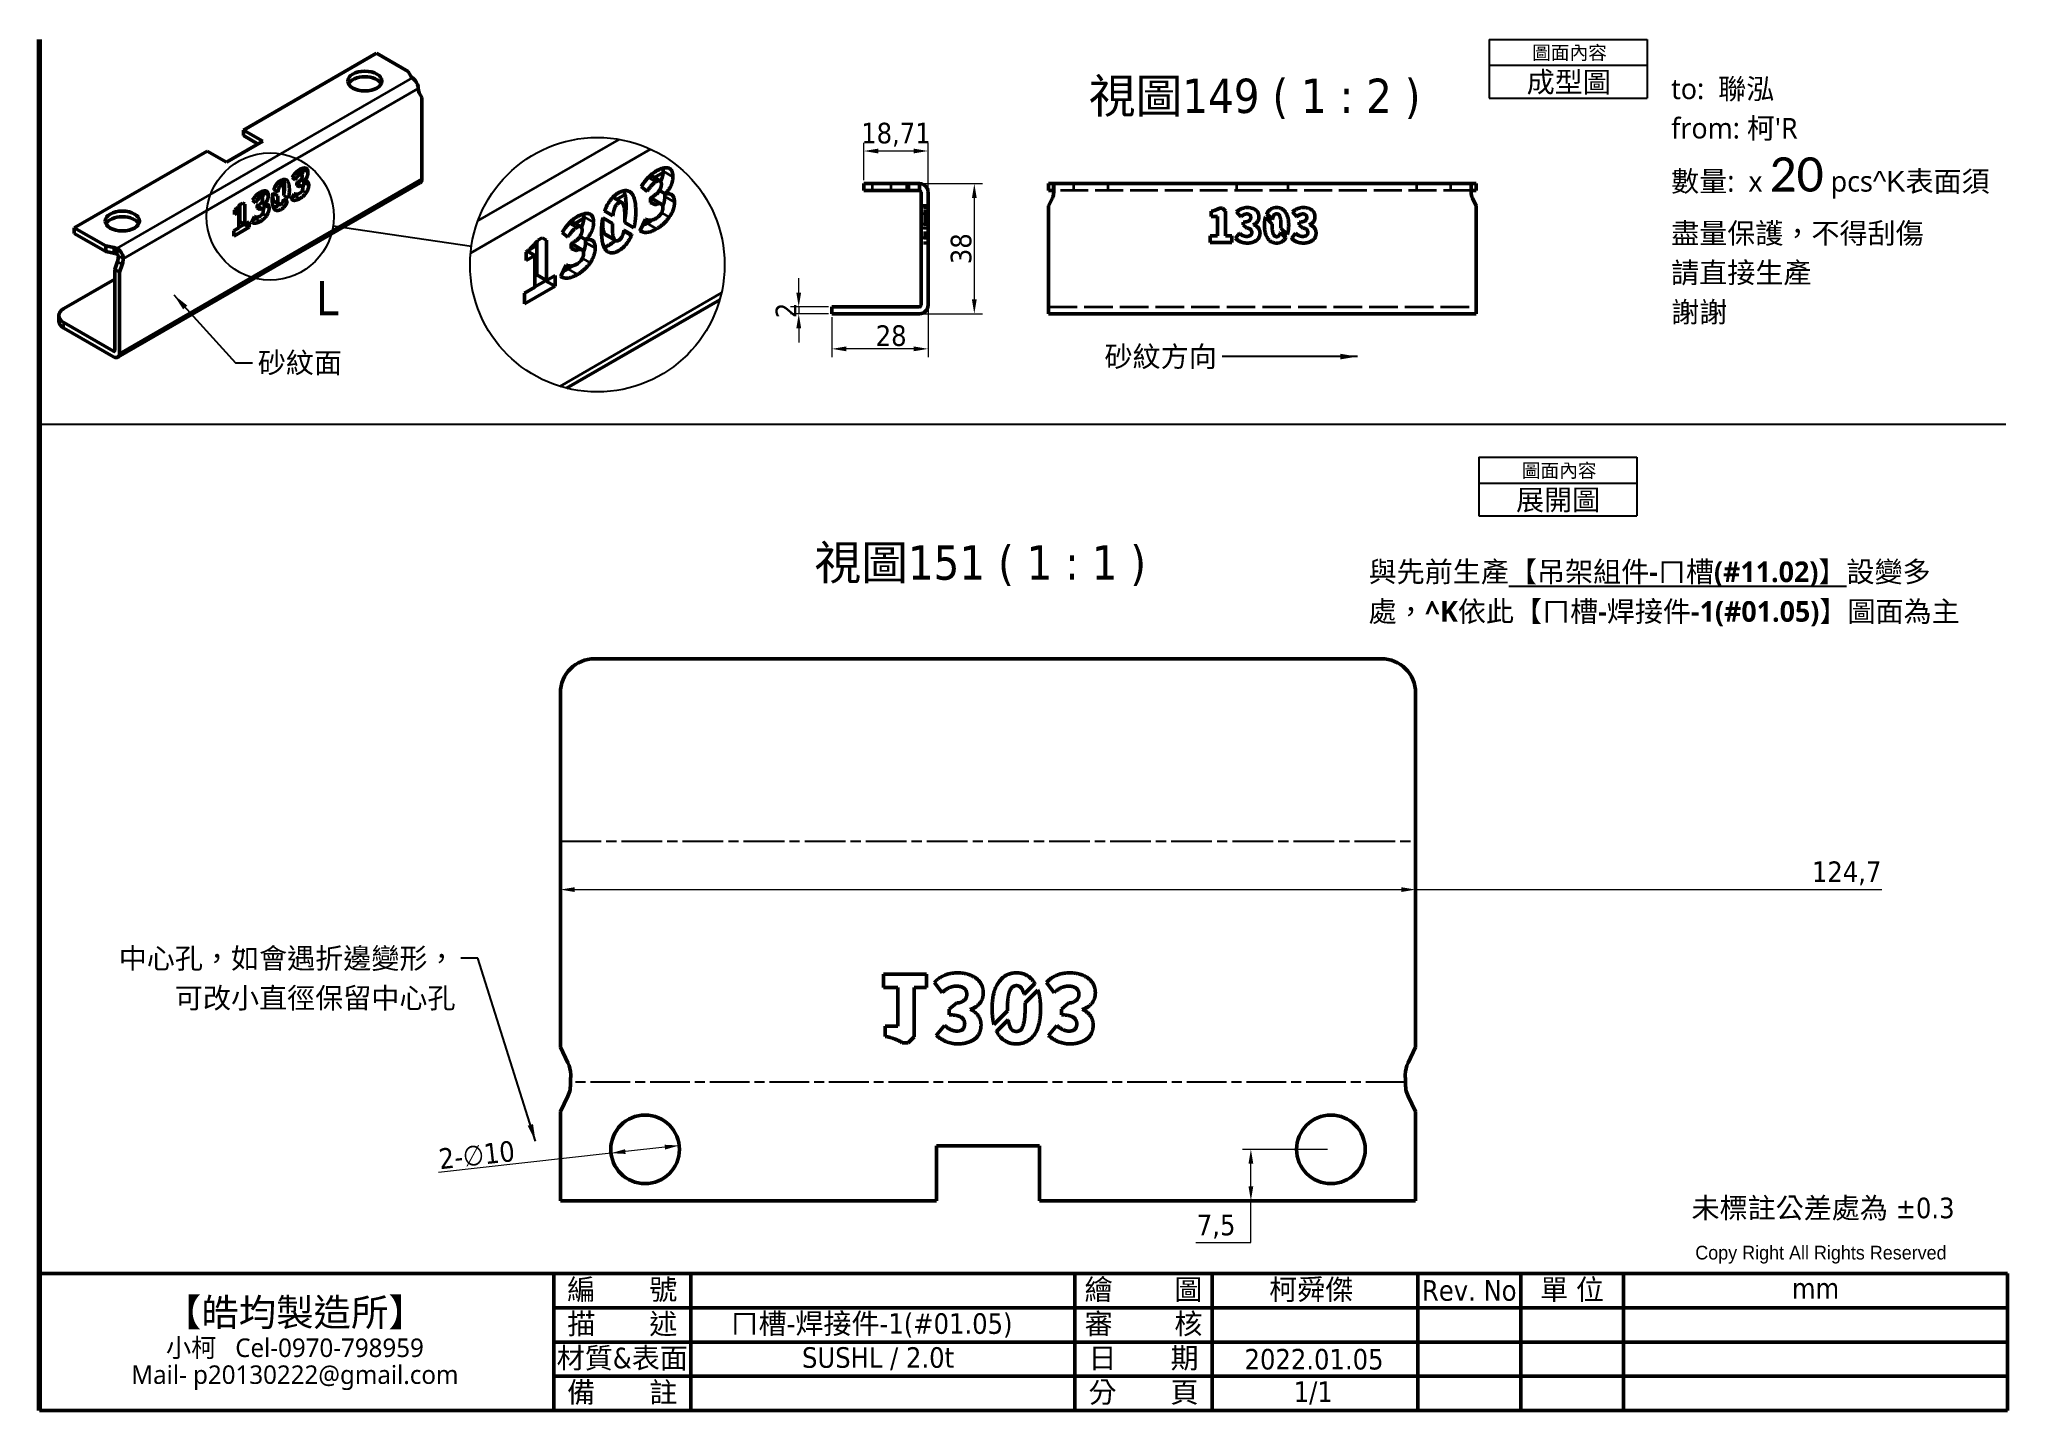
# Model space of a CAD drawing. Header units: millimetres. Extents: x 10 to 584, y 10 to 410.
import ezdxf
from ezdxf.enums import TextEntityAlignment as Align

# ---------------------------------------------------------------- set-up
doc = ezdxf.new("R2010")
doc.units = ezdxf.units.MM
doc.header["$LTSCALE"] = 2
doc.linetypes.add('CHAIN', pattern=[0.3543, 0.2362, -0.0295, 0.0591, -0.0295])
doc.linetypes.add('DASHED', pattern=[0.2068, 0.1655, -0.0413])
for name, color, linetype, lineweight in [('可見 (ISO)', 7, 'Continuous', 50), ('圖框 (ISO)', 7, 'Continuous', 70), ('折彎中心線 (ISO)', 7, 'CHAIN', 25), ('標註 (ISO)', 12, 'Continuous', 18), ('標題 (ISO)', 7, 'Continuous', 50), ('窄部可見 (ISO)', 7, 'Continuous', 35), ('符號 (ISO)', 7, 'Continuous', 25), ('草圖幾何圖形 (ISO)', 7, 'Continuous', 25), ('詳圖邊界 (ISO)', 7, 'Continuous', 25), ('隱藏 (ISO)', 7, 'DASHED', 35)]:
    doc.layers.add(name, color=color, linetype=linetype, lineweight=lineweight)
doc.styles.add('@2.0標示文字 (ISO)', font='tahoma_0.ttf')
doc.styles.add('@3.0標示文字 (ISO)', font='tahoma_0.ttf')
doc.styles.add('標示文字 (ISO)', font='tahoma_0.ttf')
doc.styles.add('註記文字 (ISO)', font='tahoma_0.ttf')
doc.dimstyles.new('預設 (ISO)', dxfattribs={"dimscale": 2, "dimtxt": 3, "dimasz": 2.1, "dimexe": 1.2, "dimexo": 0.5, "dimgap": 0.3, "dimtad": 1, "dimrnd": 1e-08, "dimtxsty": '@3.0標示文字 (ISO)', "dimcen": 0.09, "dimdle": 3, "dimclrd": 256, "dimclre": 256, "dimclrt": 256, "dimazin": 2, "dimtfac": 1, "dimtmove": 0, "dimatfit": 3, "dimfxl": 0, "dimtolj": 1, "dimtzin": 0, "dimlwd": -1, "dimlwe": -1, "dimarcsym": 0})
doc.dimstyles.new('預設 - Method 1b (ISO)$7', dxfattribs={"dimscale": 2, "dimtxt": 3, "dimasz": 2.5, "dimexe": 3.175, "dimexo": 0, "dimgap": 0.762, "dimtad": 1, "dimtoh": 1, "dimrnd": 1e-08, "dimtxsty": '註記文字 (ISO)', "dimcen": 0.09, "dimdle": 10, "dimclrd": 256, "dimclre": 256, "dimclrt": 256, "dimazin": 2, "dimtfac": 1.166667, "dimtmove": 0, "dimatfit": 3, "dimfxl": 0, "dimtolj": 1, "dimlwd": -1, "dimlwe": -1, "dimarcsym": 0})

msp = doc.modelspace()

# ---------------------------------------------------------------- texts
at = {"layer": '符號 (ISO)', "char_height": 10, "attachment_point": 7, "style": '標示文字 (ISO)'}
for s, insert in [('視圖149 ( 1 : 2 )', (316.04, 386.725)), ('視圖151 ( 1 : 1 )', (236.021, 250.59))]:
    msp.add_mtext(s, dxfattribs=dict(at, insert=insert))
at = {"layer": '符號 (ISO)', "char_height": 6, "style": '註記文字 (ISO)'}
for s, insert, width, attachment_point, line_spacing_factor in [("{\\fMicrosoft JhengHei|b0|i0|c0|p34;\\H1x;to:  \\fMicrosoft JhengHei|b0|i0|c136|p34;聯泓\\P\\fMicrosoft JhengHei|b0|i0|c0|p34;from: \\fMicrosoft JhengHei|b0|i0|c136|p34;柯\\fMicrosoft JhengHei|b0|i0|c0|p34;'R\\P\\fMicrosoft JhengHei|b0|i0|c136|p34;數量\\fMicrosoft JhengHei|b0|i0|c0|p34;:  x \\fCalibri|b0|i0|c0|p34;\\H1.66667x;20\\fMicrosoft JhengHei|b0|i0|c0|p34;\\H0.6x; pcs\\fArial|b0|i0|c0|p34;^K\\fMicrosoft JhengHei|b1|i0|c136|p34;表面須盡量保護，不得刮傷\\fMicrosoft JhengHei|b0|i0|c0|p34;\\P\\fMicrosoft JhengHei|b0|i0|c136|p34;請直接生產\\P謝謝}", (485.868, 398.571), 95.17597, 1, 1.148972), ('\\f微軟正黑體|b1|i0;\\H6.0000;與先前生產\\f微軟正黑體|b1|i0;\\H6.0000;\\L【吊架組件-ㄇ槽(#11.02)】\\l\\f微軟正黑體|b1|i0;\\H6.0000;設變多處，^K依此【ㄇ槽-焊接件-1(#01.05)】圖面為主', (397.642, 257.696), 177.75452, 1, 1.156934), ('\\f微軟正黑體|b0|i0;\\H6.0000;中心孔，如會遇折邊變形，\\P\\f微軟正黑體|b0|i0;\\H6.0000;可改小直徑保留中心孔', (131.354, 144.938), 95.17597, 3, 1.156934)]:
    msp.add_mtext(s, dxfattribs=dict(at, insert=insert, width=width, attachment_point=attachment_point, line_spacing_factor=line_spacing_factor))
for s, insert, width, attachment_point in [('\\f微軟正黑體|b0|i0;\\H6.0000;砂紋面', (73.711, 318.667), 23.79399, 1), ('\\f微軟正黑體|b0|i0;\\H6.0000;砂紋方向', (353.373, 320.465), 31.72533, 3), ('未標註公差處為 ±0.3', (491.796, 72.125), 111.61558, 1)]:
    msp.add_mtext(s, dxfattribs=dict(at, insert=insert, width=width, attachment_point=attachment_point))

# ---------------------------------------------------------------- blocks, each defined once
blk = doc.blocks.new('圖框 預設圖框')
at = {"layer": '圖框 (ISO)', "flags": 128}
blk.add_lwpolyline([(5, 5), (5, 205)], dxfattribs=at)
blk = doc.blocks.new('標題欄框 KSJ-單位mm')
at = {"layer": '標題 (ISO)'}
for p, q in [((41.84, 139.37), (328.84, 139.37)), ((41.84, 130.09), (41.84, 139.37)), ((116.84, 139.37), (116.84, 119.37)), ((136.84, 139.37), (136.84, 119.37)), ((136.84, 139.37), (136.84, 119.37)), ((192.84, 139.37), (192.84, 119.37)), ((212.84, 139.37), (212.84, 119.37)), ((212.84, 139.37), (212.84, 119.37)), ((242.84, 139.37), (242.84, 119.37)), ((257.84, 139.37), (257.84, 119.37)), ((272.84, 139.37), (272.84, 119.37)), ((328.84, 133.09), (328.84, 139.37)), ((116.84, 134.37), (192.84, 134.37)), ((192.84, 134.37), (212.84, 134.37)), ((212.84, 134.37), (242.84, 134.37)), ((242.84, 134.37), (328.84, 134.37)), ((328.84, 133.09), (328.84, 119.37)), ((41.84, 119.37), (41.84, 130.09)), ((116.84, 129.37), (192.84, 129.37)), ((192.84, 129.37), (242.84, 129.37)), ((242.84, 129.37), (328.84, 129.37)), ((116.84, 124.37), (192.84, 124.37)), ((192.84, 124.37), (242.84, 124.37)), ((242.84, 124.37), (328.84, 124.37)), ((41.84, 119.37), (328.84, 119.37)), ((242.84, 119.37), (328.84, 119.37))]:
    blk.add_line(p, q, dxfattribs=at)
at = {"layer": '標題 (ISO)', "insert": (283.3, 143.41), "char_height": 2, "attachment_point": 1, "style": '註記文字 (ISO)'}
blk.add_mtext('\\f新細明體|b0|i0;\\H2.0000;Copy Right All Rights Reserved', dxfattribs=at)
at = {"layer": '標題 (ISO)', "char_height": 3, "attachment_point": 5, "style": '註記文字 (ISO)'}
for s, insert, width in [('編       號', (126.84, 136.87), 20), ('繪        圖        ', (202.84, 136.87), 20), ('Rev. No', (250.34, 136.87), 15), ('單 位 ', (265.34, 136.87), 15), ('mm', (300.84, 137.21), 56), ('描       述', (126.84, 131.87), 20), ('審        核', (202.84, 131.87), 20), ('材質&表面', (126.84, 126.87), 20), ('日       期', (202.84, 126.87), 20), ('備       註', (126.84, 121.87), 20), ('分       頁', (202.84, 121.87), 20)]:
    blk.add_mtext(s, dxfattribs=dict(at, insert=insert, width=width))
at = {"layer": '標題 (ISO)', "insert": (79.1, 129.03), "char_height": 3, "width": 74.2489, "attachment_point": 5, "line_spacing_factor": 0.871881, "style": '註記文字 (ISO)'}
blk.add_mtext('{\\fMicrosoft JhengHei|b1|i0|c136|p34;\\H1.33333x;【皓均製造所】\\P\\fMicrosoft JhengHei|b0|i0|c136|p34;\\H0.675x;小柯   \\fMicrosoft JhengHei|b0|i0|c0|p34;Cel-\\f@Microsoft JhengHei|b0|i0|c0|p34;0970-798959\\H1.40979x; \\H0.70932x;\\P\\fMicrosoft JhengHei|b0|i0|c0|p34;Mail- \\f@Microsoft JhengHei|b0|i0|c0|p34;p20130222@gmail.com\\H1.08693x; }', dxfattribs=at)
at = {"layer": '標題 (ISO)', "style": '註記文字 (ISO)'}
for tag, p in [('請輸入編號', (164.84, 136.87)), ('請輸入審核人員', (227.84, 131.87)), ('(變更序號)輸入1', (250.34, 131.87)), ('變更的日期1', (265.34, 131.87)), ('設計變更的內容1', (300.84, 131.87)), ('(變更序號)輸入2', (250.34, 126.87)), ('變更的日期2', (265.34, 126.87)), ('設計變更的內容2', (300.84, 126.87)), ('請輸入備註', (164.84, 121.87)), ('(變更序號)輸入3', (250.34, 121.87)), ('變更的日期3', (265.34, 121.87)), ('設計變更的內容3', (300.84, 121.87))]:
    blk.add_attdef(tag, text='', height=3, dxfattribs=at).set_placement(p, align=Align.MIDDLE_CENTER)
for tag, p in [('請輸入繪圖人員_001', (221.16, 135.53)), ('請輸入描述_001', (142.62, 130.57)), ('請輸入材質&表面處理_001', (153.05, 125.62)), ('請輸入日期_001', (217.58, 125.37)), ('請輸入分頁_001', (224.74, 120.62))]:
    blk.add_attdef(tag, p, '', height=3, dxfattribs=at)
blk = doc.blocks.new('表格1')
at = {"layer": '符號 (ISO)'}
for p, q in [((216.4, 205), (239.45, 205)), ((216.4, 205), (216.4, 201.22)), ((239.45, 205), (239.45, 201.22)), ((216.4, 201.22), (239.45, 201.22)), ((216.4, 201.22), (216.4, 196.44)), ((239.45, 201.22), (239.45, 196.44)), ((216.4, 196.44), (239.45, 196.44))]:
    blk.add_line(p, q, dxfattribs=at)
at = {"layer": '符號 (ISO)', "attachment_point": 7}
for s, insert, char_height, style in [('圖面內容', (222.66, 201.83), 2, '@2.0標示文字 (ISO)'), ('成型圖', (221.87, 196.92), 3, '@3.0標示文字 (ISO)')]:
    blk.add_mtext(s, dxfattribs=dict(at, insert=insert, char_height=char_height, style=style))
blk = doc.blocks.new('*D11')
at = {"layer": 'Defpoints', "color": 0}
for p in [(263.44, 367.93), (266.66, 329.93), (282.66, 329.93)]:
    blk.add_point(p, dxfattribs=at)
at = {"layer": '標註 (ISO)'}
for p, q in [((264.44, 367.93), (285.06, 367.93)), ((282.66, 363.73), (282.66, 334.13)), ((267.66, 329.93), (285.06, 329.93))]:
    blk.add_line(p, q, dxfattribs=at)
for points in [[(281.96, 363.73), (283.36, 363.73), (282.66, 367.93)], [(281.96, 334.13), (283.36, 334.13), (282.66, 329.93)]]:
    blk.add_solid(points, dxfattribs=at)
at = {"layer": '標註 (ISO)', "insert": (275.78, 348.93), "char_height": 6, "attachment_point": 2, "rotation": 90, "style": '@3.0標示文字 (ISO)'}
blk.add_mtext('\\A1;38', dxfattribs=at)
blk = doc.blocks.new('*D12')
at = {"layer": 'Defpoints', "color": 0}
for p in [(241.14, 329.93), (269.16, 332.43), (241.14, 319.72)]:
    blk.add_point(p, dxfattribs=at)
at = {"layer": '標註 (ISO)'}
for p, q in [((241.14, 328.93), (241.14, 317.32)), ((269.16, 331.43), (269.16, 317.32)), ((264.96, 319.72), (245.34, 319.72))]:
    blk.add_line(p, q, dxfattribs=at)
for points in [[(245.34, 320.42), (245.34, 319.02), (241.14, 319.72)], [(264.96, 320.42), (264.96, 319.02), (269.16, 319.72)]]:
    blk.add_solid(points, dxfattribs=at)
at = {"layer": '標註 (ISO)', "insert": (258.4, 326.59), "char_height": 6, "attachment_point": 2, "style": '@3.0標示文字 (ISO)'}
blk.add_mtext('\\A1;28', dxfattribs=at)
blk = doc.blocks.new('*D13')
at = {"layer": 'Defpoints', "color": 0}
for p in [(231.45, 329.93), (241.14, 331.93), (241.14, 329.93)]:
    blk.add_point(p, dxfattribs=at)
at = {"layer": '標註 (ISO)'}
for p, q in [((231.45, 336.13), (231.45, 340.33)), ((240.14, 331.93), (229.05, 331.93)), ((240.14, 329.93), (229.05, 329.93)), ((231.45, 331.93), (231.45, 329.93)), ((231.45, 325.73), (231.45, 321.53))]:
    blk.add_line(p, q, dxfattribs=at)
for points in [[(230.75, 336.13), (232.15, 336.13), (231.45, 331.93)], [(230.75, 325.73), (232.15, 325.73), (231.45, 329.93)]]:
    blk.add_solid(points, dxfattribs=at)
at = {"layer": '標註 (ISO)', "insert": (224.72, 330.93), "char_height": 6, "attachment_point": 2, "rotation": 90, "style": '@3.0標示文字 (ISO)'}
blk.add_mtext('\\A1;2', dxfattribs=at)
blk = doc.blocks.new('*D14')
at = {"layer": 'Defpoints', "color": 0}
for p in [(161.95, 161.98), (161.95, 115.98), (411.35, 115.98)]:
    blk.add_point(p, dxfattribs=at)
at = {"layer": '標註 (ISO)'}
for p, q in [((166.15, 161.98), (407.15, 161.98)), ((411.35, 161.98), (547.3, 161.98))]:
    blk.add_line(p, q, dxfattribs=at)
for points in [[(166.15, 162.68), (166.15, 161.28), (161.95, 161.98)], [(407.15, 162.68), (407.15, 161.28), (411.35, 161.98)]]:
    blk.add_solid(points, dxfattribs=at)
at = {"layer": '標註 (ISO)', "insert": (537.05, 170.2), "char_height": 6, "attachment_point": 2, "style": '@3.0標示文字 (ISO)'}
blk.add_mtext('\\A1;124,7', dxfattribs=at)
blk = doc.blocks.new('表格2')
at = {"layer": '符號 (ISO)'}
for p, q in [((214.89, 144.06), (237.94, 144.06)), ((214.89, 144.06), (214.89, 140.28)), ((237.94, 144.06), (237.94, 140.28)), ((214.89, 140.28), (237.94, 140.28)), ((214.89, 140.28), (214.89, 135.5)), ((237.94, 140.28), (237.94, 135.5)), ((214.89, 135.5), (237.94, 135.5))]:
    blk.add_line(p, q, dxfattribs=at)
at = {"layer": '符號 (ISO)', "attachment_point": 7}
for s, insert, char_height, style in [('圖面內容', (221.15, 140.89), 2, '@2.0標示文字 (ISO)'), ('展開圖', (220.32, 136.01), 3, '@3.0標示文字 (ISO)')]:
    blk.add_mtext(s, dxfattribs=dict(at, insert=insert, char_height=char_height, style=style))
blk = doc.blocks.new('2dDetail0')
at = {"layer": '詳圖邊界 (ISO)'}
blk.add_circle((38.65, 179.16), 9.28, dxfattribs=at)
at = {"layer": '詳圖邊界 (ISO)', "insert": (45.35, 164.77), "char_height": 5, "attachment_point": 7, "style": '標示文字 (ISO)'}
blk.add_mtext('L', dxfattribs=at)
blk = doc.blocks.new('2dTransSymbol1')
at = {"layer": '詳圖邊界 (ISO)'}
blk.add_line((47.83, 177.81), (67.99, 174.83), dxfattribs=at)
blk.add_circle((86.36, 172.13), 18.56, dxfattribs=at)
blk = doc.blocks.new('*D18')
at = {"layer": 'Defpoints', "color": 0}
for p in [(196.59, 87.33), (176.71, 85.11)]:
    blk.add_point(p, dxfattribs=at)
at = {"layer": '標註 (ISO)'}
for p, q in [((192.41, 86.86), (180.89, 85.58)), ((176.71, 85.11), (126.43, 79.5))]:
    blk.add_line(p, q, dxfattribs=at)
for points in [[(180.81, 86.27), (180.96, 84.88), (176.71, 85.11)], [(192.34, 87.56), (192.49, 86.17), (196.59, 87.33)]]:
    blk.add_solid(points, dxfattribs=at)
at = {"layer": '標註 (ISO)', "insert": (137.21, 87.59), "char_height": 6, "attachment_point": 2, "rotation": 6.36775, "style": '@3.0標示文字 (ISO)'}
blk.add_mtext('\\A1;\\fTahoma|b0|i0;\\H6.0000;2-∅10', dxfattribs=at)
blk = doc.blocks.new('*D19')
at = {"layer": 'Defpoints', "color": 0}
for p in [(250.44, 377.43), (250.44, 367.93), (269.16, 361.43)]:
    blk.add_point(p, dxfattribs=at)
at = {"layer": '標註 (ISO)'}
for p, q in [((250.44, 368.93), (250.44, 379.83)), ((269.16, 362.43), (269.16, 379.83)), ((264.96, 377.43), (254.64, 377.43))]:
    blk.add_line(p, q, dxfattribs=at)
for points in [[(254.64, 378.13), (254.64, 376.73), (250.44, 377.43)], [(264.96, 378.13), (264.96, 376.73), (269.16, 377.43)]]:
    blk.add_solid(points, dxfattribs=at)
at = {"layer": '標註 (ISO)', "insert": (259.8, 385.66), "char_height": 6, "attachment_point": 2, "style": '@3.0標示文字 (ISO)'}
blk.add_mtext('\\A1;18,71', dxfattribs=at)
blk = doc.blocks.new('*D20')
at = {"layer": 'Defpoints', "color": 0}
for p in [(363.31, 86.22), (386.65, 86.22), (411.35, 71.22)]:
    blk.add_point(p, dxfattribs=at)
at = {"layer": '標註 (ISO)'}
for p, q in [((385.65, 86.22), (360.91, 86.22)), ((363.31, 75.42), (363.31, 82.02)), ((363.31, 59.06), (363.31, 71.22)), ((347.23, 59.06), (363.31, 59.06))]:
    blk.add_line(p, q, dxfattribs=at)
for points in [[(362.61, 82.02), (364.01, 82.02), (363.31, 86.22)], [(362.61, 75.42), (364.01, 75.42), (363.31, 71.22)]]:
    blk.add_solid(points, dxfattribs=at)
at = {"layer": '標註 (ISO)', "insert": (353.17, 67.15), "char_height": 6, "attachment_point": 2, "style": '@3.0標示文字 (ISO)'}
blk.add_mtext('\\A1;7,5', dxfattribs=at)

# ---------------------------------------------------------------- dimensions: what is measured, and where the dimension line sits
at = {"layer": '標註 (ISO)'}
for base, p1, p2, angle, override, picture, middle in [((250.4422, 377.434), (269.1568, 361.434), (250.4422, 367.934), 180, {"dimgap": 0.3, "dimdec": 2, "dimtol": 0, "dimlim": 0, "dimtp": 0, "dimtm": 0, "dimtdec": 2, "dimtofl": 0, "dimatfit": 1}, '*D19', (259.7995, 377.434)), ((282.657, 329.934), (263.442, 367.934), (266.657, 329.934), 270, {"dimgap": 0.3, "dimdec": 2, "dimtol": 0, "dimlim": 0, "dimtp": 0, "dimtm": 0, "dimtdec": 2, "dimtofl": 0, "dimatfit": 1}, '*D11', (282.657, 348.934)), ((231.446, 329.934), (241.142, 331.934), (241.142, 329.934), 90, {"dimgap": 0.3, "dimdec": 2, "dimtol": 0, "dimlim": 0, "dimtp": 0, "dimtm": 0, "dimtdec": 2, "dimtofl": 1, "dimatfit": 1}, '*D13', (231.446, 330.934)), ((241.142, 319.718), (269.157, 332.434), (241.142, 329.934), 180, {"dimgap": 0.3, "dimdec": 1, "dimtol": 0, "dimlim": 0, "dimtp": 0, "dimtm": 0, "dimtdec": 1, "dimtofl": 0, "dimatfit": 1}, '*D12', (258.4, 319.718)), ((363.312, 86.22), (411.349, 71.22), (386.649, 86.22), 270, {"dimgap": 0.3, "dimtih": 1, "dimtoh": 1, "dimdec": 2, "dimlfac": 0.5, "dimse1": 1, "dimtol": 0, "dimlim": 0, "dimtp": 0, "dimtm": 0, "dimtdec": 2, "dimtofl": 0, "dimtmove": 1, "dimatfit": 2}, '*D20', (362.969, 59.059))]:
    dim = msp.add_linear_dim(base=base, p1=p1, p2=p2, angle=angle, dimstyle='預設 (ISO)', override=override, dxfattribs=at)
    dim.commit()
    dim.dimension.update_dxf_attribs({"geometry": picture, "text_midpoint": middle, "dimtype": 160})
dim = msp.add_linear_dim(base=(161.949, 161.984), p1=(411.349, 115.984), p2=(161.949, 115.984), dimstyle='預設 (ISO)', override={"dimgap": 0.3, "dimdec": 2, "dimlfac": 0.5, "dimse1": 1, "dimse2": 1, "dimtol": 0, "dimlim": 0, "dimtp": 0, "dimtm": 0, "dimtdec": 2, "dimtofl": 0, "dimatfit": 2}, dxfattribs=at)
dim.commit()
dim.dimension.update_dxf_attribs({"geometry": '*D14', "text_midpoint": (537.049, 161.984), "dimtype": 160})
dim = msp.add_diameter_dim_2p(p1=(196.588, 87.329), p2=(176.711, 85.111), text='\\fTahoma|b0|i0;\\H6.0000;2-<>', dimstyle='預設 (ISO)', override={"dimgap": 0.3, "dimdec": 2, "dimlfac": 0.5, "dimtol": 0, "dimlim": 0, "dimtp": 0, "dimtm": 0, "dimtdec": 2, "dimatfit": 2}, dxfattribs=at)
dim.commit()
dim.dimension.update_dxf_attribs({"geometry": '*D18', "text_midpoint": (137.969, 80.787), "dimtype": 163})

# ---------------------------------------------------------------- linework, layer by layer
at = {"layer": '可見 (ISO)'}
for p, q in [((108.344, 405.943), (69.559, 383.55)), ((117.536, 400.636), (108.344, 405.943)), ((118.351, 399.271), (117.536, 400.636)), ((121.577, 392.995), (120.802, 394.383)), ((121.577, 369.317), (121.577, 392.995)), ((75.216, 380.284), (64.609, 374.161)), ((69.559, 383.55), (75.216, 380.284)), ((69.559, 381.917), (69.559, 383.55)), ((69.559, 381.917), (73.802, 379.468)), ((58.952, 377.427), (20.168, 355.034)), ((64.609, 374.161), (58.952, 377.427)), ((32.883, 317.264), (121.059, 368.173)), ((79.568, 368.16), (80.887, 367.399)), ((80.115, 367.844), (81.339, 368.551)), ((84.572, 369.024), (83.716, 369.722)), ((85.054, 367.385), (85.054, 368.05)), ((85.054, 367.511), (85.827, 367.065)), ((85.827, 367.065), (85.054, 367.385)), ((85.057, 371.362), (86.455, 370.555)), ((85.226, 367.984), (86.64, 367.167)), ((85.633, 371.03), (86.907, 371.766)), ((86.352, 369.134), (87.202, 368.643)), ((188.226, 370.337), (191.023, 368.722)), ((189.377, 369.673), (191.926, 371.144)), ((250.442, 367.934), (263.442, 367.934)), ((250.442, 365.934), (250.442, 367.934)), ((263.442, 367.934), (265.689, 367.934)), ((263.442, 365.934), (263.442, 367.934)), ((265.689, 367.934), (266.657, 367.934)), ((266.657, 365.934), (266.657, 367.934)), ((304.318, 367.934), (305.414, 367.934)), ((304.318, 365.934), (304.318, 367.934)), ((305.414, 367.934), (305.74, 367.934)), ((305.74, 367.934), (427.596, 367.934)), ((305.74, 365.934), (305.74, 367.934)), ((427.596, 367.934), (427.923, 367.934)), ((427.596, 367.934), (427.596, 365.934)), ((427.923, 367.934), (429.018, 367.934)), ((429.018, 365.934), (429.018, 367.934)), ((68.476, 356.835), (68.476, 361.671)), ((68.65, 361.892), (69.273, 362.252)), ((69.273, 362.252), (69.89, 361.895)), ((69.89, 361.895), (69.89, 356.019)), ((73.013, 362.35), (72.157, 363.048)), ((73.498, 364.689), (74.897, 363.882)), ((74.074, 364.357), (75.349, 365.093)), ((74.793, 362.461), (75.644, 361.97)), ((78.095, 365.168), (79.508, 364.352)), ((79.575, 365.468), (78.37, 366.164)), ((78.552, 362.658), (79.967, 361.842)), ((81.204, 363.373), (82.324, 362.726)), ((82.642, 363.697), (81.312, 364.465)), ((83.529, 363.306), (84.307, 364.977)), ((177.248, 363.933), (179.886, 362.41)), ((178.342, 363.302), (180.791, 364.715)), ((187.256, 365.66), (185.544, 367.056)), ((188.221, 362.383), (188.221, 363.713)), ((188.221, 362.635), (189.767, 361.742)), ((189.767, 361.742), (188.221, 362.383)), ((188.565, 363.58), (191.393, 361.947)), ((190.816, 365.881), (192.516, 364.899)), ((250.442, 365.934), (263.442, 365.934)), ((263.442, 365.934), (265.689, 365.934)), ((265.689, 365.934), (266.657, 365.934)), ((267.157, 365.434), (267.157, 363.681)), ((267.157, 363.681), (267.157, 361.434)), ((269.157, 365.434), (269.157, 363.681)), ((269.157, 363.681), (269.157, 361.434)), ((304.318, 365.934), (305.414, 365.934)), ((305.414, 363.681), (304.318, 361.434)), ((305.414, 365.934), (305.74, 365.934)), ((427.596, 365.934), (427.923, 365.934)), ((427.923, 365.934), (429.018, 365.934)), ((429.018, 361.434), (427.923, 363.681)), ((66.902, 358.93), (66.902, 360.134)), ((68.204, 359.682), (66.902, 358.93)), ((67.118, 360.309), (68.204, 359.682)), ((67.236, 360.409), (68.476, 361.125)), ((68.204, 355.045), (68.204, 359.682)), ((68.204, 355.103), (69.747, 355.993)), ((68.476, 356.835), (69.89, 356.019)), ((69.747, 355.993), (69.747, 356.101)), ((69.747, 355.993), (71.161, 355.177)), ((69.89, 356.019), (71.161, 356.752)), ((71.161, 356.752), (71.161, 355.177)), ((71.971, 356.633), (72.749, 358.304)), ((73.496, 360.712), (73.496, 361.377)), ((73.496, 360.838), (74.269, 360.392)), ((74.269, 360.392), (73.496, 360.712)), ((73.668, 361.31), (75.082, 360.494)), ((165.109, 356.991), (167.906, 355.376)), ((166.26, 356.326), (168.809, 357.798)), ((174.302, 357.948), (177.129, 356.316)), ((177.261, 358.549), (174.852, 359.94)), ((183.395, 355.008), (180.735, 356.543)), ((185.17, 354.224), (186.727, 357.567)), ((267.157, 361.434), (269.157, 361.434)), ((267.157, 361.434), (267.157, 332.434)), ((269.157, 361.434), (269.157, 332.434)), ((304.318, 361.434), (304.318, 332.434)), ((351.696, 358.374), (351.696, 359.848)), ((353.538, 358.374), (351.696, 358.374)), ((353.538, 352.695), (353.538, 358.374)), ((354.169, 360.765), (355.049, 360.765)), ((355.049, 360.765), (355.922, 359.892)), ((355.922, 359.892), (355.922, 352.695)), ((360.339, 358.241), (359.128, 359.701)), ((361.021, 355.894), (361.021, 356.708)), ((362.114, 354.955), (361.021, 355.894)), ((367.526, 358.099), (369.524, 356.1)), ((369.618, 357.42), (367.914, 359.124)), ((376.685, 358.241), (375.475, 359.701)), ((377.368, 355.894), (377.368, 356.708)), ((378.461, 354.955), (377.368, 355.894)), ((429.018, 332.434), (429.018, 361.434)), ((20.168, 355.034), (29.36, 349.727)), ((20.168, 353.401), (20.168, 355.034)), ((20.168, 353.401), (29.36, 348.094)), ((71.161, 355.177), (66.705, 352.604)), ((66.705, 354.179), (68.204, 355.045)), ((66.705, 352.604), (66.705, 354.179)), ((155.064, 341.283), (155.064, 350.954)), ((155.413, 351.397), (156.658, 352.116)), ((156.658, 352.116), (157.893, 351.403)), ((157.893, 351.403), (157.893, 339.65)), ((164.139, 352.314), (162.427, 353.709)), ((165.104, 349.037), (165.104, 350.367)), ((165.447, 350.234), (168.276, 348.601)), ((167.699, 352.535), (169.399, 351.553)), ((175.217, 352.929), (178.045, 351.296)), ((180.521, 354.358), (182.761, 353.065)), ((351.417, 350.765), (351.417, 352.695)), ((351.417, 352.695), (353.538, 352.695)), ((357.72, 350.765), (351.417, 350.765)), ((355.922, 352.695), (357.72, 352.695)), ((357.72, 352.695), (357.72, 350.765)), ((358.864, 351.976), (359.965, 353.473)), ((371.923, 353.701), (373.506, 352.118)), ((373.955, 353.083), (372.074, 354.964)), ((375.211, 351.976), (376.311, 353.473)), ((29.36, 349.727), (31.724, 349.257)), ((29.36, 348.094), (29.36, 349.727)), ((29.36, 348.094), (31.724, 347.624)), ((32.761, 345.185), (31.987, 342.903)), ((32.639, 347.362), (32.639, 348.995)), ((151.916, 345.472), (151.916, 347.881)), ((154.521, 346.976), (151.916, 345.472)), ((152.348, 348.231), (154.521, 346.976)), ((152.584, 348.43), (155.064, 349.862)), ((154.521, 337.703), (154.521, 346.976)), ((165.104, 349.288), (166.65, 348.396)), ((166.65, 348.396), (165.104, 349.037)), ((17.127, 331.478), (31.987, 340.058)), ((31.987, 342.903), (33.401, 342.087)), ((31.987, 342.903), (31.987, 319.225)), ((34.175, 344.369), (33.401, 342.087)), ((33.401, 342.087), (33.401, 318.408)), ((154.521, 337.818), (157.606, 339.599)), ((155.064, 341.283), (157.893, 339.65)), ((157.606, 339.599), (157.606, 339.815)), ((157.606, 339.599), (160.435, 337.966)), ((157.893, 339.65), (160.435, 341.117)), ((160.435, 341.117), (160.435, 337.966)), ((162.053, 340.878), (163.61, 344.22)), ((160.435, 337.966), (151.522, 332.821)), ((151.522, 335.972), (154.521, 337.703)), ((151.522, 332.821), (151.522, 335.972)), ((163.711, 308.232), (208.405, 334.036)), ((15.663, 329.437), (15.663, 327.804)), ((31.633, 319.021), (17.127, 327.396)), ((241.142, 331.934), (246.142, 331.934)), ((241.142, 331.934), (241.142, 329.934)), ((246.142, 329.934), (241.142, 329.934)), ((266.657, 331.934), (246.142, 331.934)), ((266.657, 329.934), (246.142, 329.934)), ((304.318, 329.934), (304.318, 332.434)), ((429.018, 329.934), (304.318, 329.934)), ((429.018, 332.434), (429.018, 329.934)), ((31.633, 317.388), (17.127, 325.763)), ((171.949, 229.349), (401.349, 229.349)), ((161.949, 115.984), (161.949, 219.349)), ((411.349, 219.349), (411.349, 115.984)), ((256.148, 133.463), (256.148, 137.322)), ((256.148, 137.322), (268.752, 137.322)), ((260.388, 133.463), (256.148, 133.463)), ((260.388, 122.105), (260.388, 133.463)), ((268.752, 133.463), (265.157, 133.463)), ((265.157, 133.463), (265.157, 119.068)), ((268.752, 137.322), (268.752, 133.463)), ((273.242, 131.907), (271.041, 134.901)), ((300.326, 134.617), (297.158, 131.45)), ((297.461, 128.924), (301.223, 132.686)), ((305.935, 131.907), (303.734, 134.901)), ((275.355, 127.065), (277.542, 128.943)), ((275.355, 125.436), (275.355, 127.065)), ((292.361, 126.653), (288.364, 122.655)), ((308.048, 127.065), (310.234, 128.943)), ((308.048, 125.436), (308.048, 127.065)), ((256.705, 119.156), (256.705, 122.105)), ((256.705, 122.105), (260.388, 122.105)), ((271.569, 119.45), (273.991, 122.37)), ((289.141, 120.604), (292.548, 124.012)), ((304.262, 119.45), (306.683, 122.37)), ((164.14, 111.49), (161.949, 115.984)), ((263.411, 117.322), (261.65, 117.322)), ((265.157, 119.068), (263.411, 117.322)), ((411.349, 115.984), (409.158, 111.49)), ((161.949, 97.22), (164.14, 101.714)), ((409.158, 101.714), (411.349, 97.22)), ((161.949, 71.22), (161.949, 97.22)), ((411.349, 97.22), (411.349, 71.22)), ((271.649, 87.22), (271.649, 71.22)), ((301.649, 87.22), (271.649, 87.22)), ((301.649, 71.22), (301.649, 87.22)), ((271.649, 71.22), (161.949, 71.22)), ((411.349, 71.22), (301.649, 71.22))]:
    msp.add_line(p, q, dxfattribs=at)
for centre in [(186.649, 86.22), (386.649, 86.22)]:
    msp.add_circle(centre, 10, dxfattribs=at)
for centre, radius, start, end in [((301.818, 365.434), 4, 334.010766, 0), ((431.518, 365.434), 4, 180, 205.989234), ((266.657, 332.434), 2.5, 270, 0), ((266.657, 332.434), 0.5, 270, 0), ((171.949, 219.349), 10, 90, 180), ((401.349, 219.349), 10, 0, 90), ((156.949, 107.984), 8, 0, 25.989234), ((416.349, 107.984), 8, 154.010766, 180), ((156.949, 105.22), 8, 334.010766, 348.676429), ((416.349, 105.22), 8, 191.323571, 205.989234)]:
    msp.add_arc(centre, radius, start, end, dxfattribs=at)
for centre in [(104.914, 397.839), (34.204, 357.014)]:
    msp.add_ellipse(centre, major_axis=(-5, 0), ratio=0.5773503, dxfattribs=at)
for centre, major_axis, start_param, end_param in [((104.914, 396.206), (-5, 0), 3.4283492, 5.9964288), ((122.132, 400.023), (-4, 0), 0.3318005, 0.5877646), ((123.345, 397.282), (-2, -3.464), 5.4977871, 5.9513848), ((119.809, 370.338), (1.25, -2.165), 0, 0.7853982), ((34.204, 355.381), (-5, 0), 3.4283492, 5.9964288), ((30.421, 347.073), (4, 0), 0.9830318, 1.2389959), ((30.421, 345.44), (4, 0), 0.9830318, 1.2389959), ((30.219, 345.149), (-2, -3.464), 1.9025968, 2.3561945), ((31.633, 344.332), (-2, -3.464), 1.9025968, 2.3561945), ((20.663, 329.437), (-5, 0), 5.4977871, 7.0685835), ((20.663, 327.804), (-5, 0), 0, 0.7853982), ((31.633, 319.429), (0.25, -0.433), 5.4977871, 7.0685835), ((31.633, 319.429), (1.25, -2.165), 5.4977871, 7.0685835)]:
    msp.add_ellipse(centre, major_axis=major_axis, ratio=0.5773503, start_param=start_param, end_param=end_param, dxfattribs=at)
for points, degree, knots in [([(120.516, 395.649), (120.516, 396.375), (120.16, 397.299), (119.633, 397.972), (119.378, 398.297), (119.089, 398.564), (118.804, 398.743)], 3, [2.68799496, 2.68799496, 2.68799496, 2.68799496, 2.82131107, 2.82131107, 2.82131107, 2.88562855, 2.88562855, 2.88562855, 2.88562855]), ([(78.37, 366.164), (78.469, 366.443), (79.27, 368.161), (81.563, 369.485), (82.912, 368.119), (82.912, 364.774), (82.642, 363.697)], 2, [3.8218377, 3.8218377, 3.8218377, 4, 5, 6, 7, 7.6330463, 7.6330463, 7.6330463]), ([(81.312, 364.465), (81.319, 364.681), (81.319, 366.223), (81.06, 367.314), (80.691, 367.496), (80.142, 367.179), (79.763, 366.565), (79.599, 365.69), (79.575, 365.468)], 2, [2.8215654, 2.8215654, 2.8215654, 3, 4, 5, 6, 7, 8, 8.2592741, 8.2592741, 8.2592741]), ([(81.319, 364.925), (81.498, 365.833), (81.498, 368.353), (81.152, 369.12)], 2, [-7.5144109, -7.5144109, -7.5144109, -7, -6.2843022, -6.2843022, -6.2843022]), ([(85.054, 368.039), (85.061, 368.038), (85.157, 368.024), (85.226, 367.984)], 2, [-1.01647554, -1.01647554, -1.01647554, -1, -0.76106195, -0.76106195, -0.76106195]), ([(266.657, 367.934), (267.528, 367.934), (268.397, 367.436), (268.834, 366.664), (269.044, 366.291), (269.157, 365.863), (269.157, 365.434)], 3, [2.49036136, 2.49036136, 2.49036136, 2.49036136, 2.62367747, 2.62367747, 2.62367747, 2.68799496, 2.68799496, 2.68799496, 2.68799496]), ([(305.74, 367.934), (305.775, 367.934), (305.799, 367.436), (305.81, 366.664), (305.815, 366.291), (305.818, 365.863), (305.818, 365.434)], 3, [2.49036136, 2.49036136, 2.49036136, 2.49036136, 2.62367747, 2.62367747, 2.62367747, 2.68799496, 2.68799496, 2.68799496, 2.68799496]), ([(427.518, 365.434), (427.518, 366.323), (427.53, 367.191), (427.554, 367.619), (427.565, 367.826), (427.579, 367.934), (427.596, 367.934)], 3, [2.68799496, 2.68799496, 2.68799496, 2.68799496, 2.82131107, 2.82131107, 2.82131107, 2.88562855, 2.88562855, 2.88562855, 2.88562855]), ([(82.237, 362.524), (81.563, 361.027), (79.27, 359.703), (77.911, 361.134), (77.911, 364.259), (78.095, 365.168)], 2, [0, 0, 0, 1, 2, 3, 3.5208189, 3.5208189, 3.5208189]), ([(78.333, 362.909), (78.089, 363.374), (78.089, 364.934), (78.094, 365.162)], 2, [-10, -10, -10, -9, -8.8081166, -8.8081166, -8.8081166]), ([(78.278, 360.891), (78.614, 360.957), (79.486, 361.46), (79.886, 361.888)], 2, [-1.33904367, -1.33904367, -1.33904367, -1, -0.57813677, -0.57813677, -0.57813677]), ([(79.508, 364.352), (79.503, 364.121), (79.503, 362.557), (79.747, 362.093)], 2, [8.8055811, 8.8055811, 8.8055811, 9, 10, 10, 10]), ([(79.747, 362.093), (79.991, 361.635), (80.842, 362.126), (81.154, 363.092), (81.204, 363.373)], 2, [0, 0, 0, 1, 2, 2.3064728, 2.3064728, 2.3064728]), ([(174.852, 359.94), (175.051, 360.498), (176.652, 363.935), (181.238, 366.583), (183.936, 363.851), (183.936, 357.16), (183.395, 355.008)], 2, [3.8218377, 3.8218377, 3.8218377, 4, 5, 6, 7, 7.6330463, 7.6330463, 7.6330463]), ([(180.735, 356.543), (180.75, 356.974), (180.75, 360.059), (180.232, 362.24), (179.495, 362.605), (178.395, 361.97), (177.638, 360.742), (177.311, 358.992), (177.261, 358.549)], 2, [2.8215654, 2.8215654, 2.8215654, 3, 4, 5, 6, 7, 8, 8.2592741, 8.2592741, 8.2592741]), ([(180.75, 357.463), (181.107, 359.279), (181.107, 364.319), (180.416, 365.853)], 2, [-7.5144109, -7.5144109, -7.5144109, -7, -6.2843022, -6.2843022, -6.2843022]), ([(188.221, 363.691), (188.233, 363.689), (188.427, 363.66), (188.565, 363.58)], 2, [-1.01647554, -1.01647554, -1.01647554, -1, -0.76106195, -0.76106195, -0.76106195]), ([(73.496, 361.366), (73.502, 361.365), (73.599, 361.35), (73.668, 361.31)], 2, [-1.01647554, -1.01647554, -1.01647554, -1, -0.76106195, -0.76106195, -0.76106195]), ([(182.587, 352.661), (181.238, 349.666), (176.652, 347.018), (173.934, 349.881), (173.934, 356.131), (174.302, 357.948)], 2, [0, 0, 0, 1, 2, 3, 3.5208189, 3.5208189, 3.5208189]), ([(174.778, 353.431), (174.29, 354.36), (174.29, 357.48), (174.3, 357.937)], 2, [-10, -10, -10, -9, -8.8081166, -8.8081166, -8.8081166]), ([(177.129, 356.316), (177.119, 355.854), (177.119, 352.727), (177.607, 351.798)], 2, [8.8055811, 8.8055811, 8.8055811, 9, 10, 10, 10]), ([(373.384, 351.932), (372.43, 350.575), (369.187, 350.575), (367.265, 353.289), (367.265, 357.116), (367.526, 358.099)], 2, [0, 0, 0, 1, 2, 3, 3.5208189, 3.5208189, 3.5208189]), ([(367.914, 359.124), (368.055, 359.395), (369.187, 360.934), (372.43, 360.934), (374.337, 358.307), (374.337, 354.21), (373.955, 353.083)], 2, [3.8218377, 3.8218377, 3.8218377, 4, 5, 6, 7, 7.6330463, 7.6330463, 7.6330463]), ([(369.524, 356.1), (369.517, 355.82), (369.517, 353.905), (369.862, 353.164)], 2, [8.8055811, 8.8055811, 8.8055811, 9, 10, 10, 10]), ([(372.074, 354.964), (372.085, 355.222), (372.085, 357.112), (371.718, 358.63), (371.197, 359.115), (370.42, 359.115), (369.884, 358.63), (369.653, 357.674), (369.618, 357.42)], 2, [2.8215654, 2.8215654, 2.8215654, 3, 4, 5, 6, 7, 8, 8.2592741, 8.2592741, 8.2592741]), ([(165.104, 350.344), (165.116, 350.342), (165.31, 350.313), (165.447, 350.234)], 2, [-1.01647554, -1.01647554, -1.01647554, -1, -0.76106195, -0.76106195, -0.76106195]), ([(174.669, 349.394), (175.339, 349.526), (177.084, 350.533), (177.883, 351.389)], 2, [-1.33904367, -1.33904367, -1.33904367, -1, -0.57813677, -0.57813677, -0.57813677]), ([(177.607, 351.798), (178.094, 350.882), (179.796, 351.864), (180.419, 353.797), (180.521, 354.358)], 2, [0, 0, 0, 1, 2, 2.3064728, 2.3064728, 2.3064728]), ([(369.862, 353.164), (370.207, 352.431), (371.41, 352.431), (371.851, 353.394), (371.923, 353.701)], 2, [0, 0, 0, 1, 2, 2.3064728, 2.3064728, 2.3064728]), ([(32.639, 348.995), (33.28, 348.654), (33.91, 347.902), (34.227, 347.098), (34.38, 346.71), (34.461, 346.315), (34.461, 345.965)], 3, [2.49036136, 2.49036136, 2.49036136, 2.49036136, 2.62367747, 2.62367747, 2.62367747, 2.68799496, 2.68799496, 2.68799496, 2.68799496]), ([(288.364, 122.655), (287.842, 124.62), (287.842, 132.274), (291.687, 137.703), (298.173, 137.703), (300.08, 134.989)], 2, [-3.5208189, -3.5208189, -3.5208189, -3, -2, -1, 0, 0, 0]), ([(301.223, 132.686), (301.988, 130.433), (301.988, 122.237), (298.173, 116.984), (291.687, 116.984), (289.422, 120.062), (289.141, 120.604)], 2, [-7.6330463, -7.6330463, -7.6330463, -7, -6, -5, -4, -3.8218377, -3.8218377, -3.8218377]), ([(293.037, 132.524), (292.347, 131.042), (292.347, 127.212), (292.361, 126.653)], 2, [-10, -10, -10, -9, -8.8055811, -8.8055811, -8.8055811]), ([(297.158, 131.45), (297.015, 132.064), (296.133, 133.991), (293.726, 133.991), (293.037, 132.524)], 2, [-2.3064728, -2.3064728, -2.3064728, -2, -1, 0, 0, 0]), ([(292.548, 124.012), (292.619, 123.504), (293.081, 121.592), (294.152, 120.623), (295.707, 120.623), (296.749, 121.592), (297.483, 124.629), (297.483, 128.408), (297.461, 128.924)], 2, [-8.2592741, -8.2592741, -8.2592741, -8, -7, -6, -5, -4, -3, -2.8215654, -2.8215654, -2.8215654])]:
    msp.add_open_spline(points, degree=degree, knots=knots, dxfattribs=at)
for points, degree in [([(83.716, 369.722), (84.754, 371.327), (87.031, 372.642), (87.674, 372.426)], 2), ([(85.833, 370.429), (85.236, 370.084), (84.572, 369.024)], 2), ([(85.054, 368.05), (85.921, 368.551), (86.642, 369.518), (86.642, 370.033)], 2), ([(86.642, 370.033), (86.642, 370.896), (85.833, 370.429)], 2), ([(86.53, 370.491), (86.914, 371.219), (86.914, 371.961)], 2), ([(86.837, 366.873), (87.142, 367.563), (87.142, 368.259)], 2), ([(86.914, 371.961), (86.914, 372.212), (86.878, 372.416)], 2), ([(87.142, 368.259), (87.142, 368.504), (87.103, 368.701)], 2), ([(88.328, 371.144), (88.328, 369.874), (87.202, 368.643)], 2), ([(87.202, 368.643), (87.82, 368.784), (88.556, 368.197), (88.556, 367.442)], 2), ([(87.674, 372.426), (88.328, 372.223), (88.328, 371.144)], 2), ([(88.556, 367.442), (88.556, 366.346), (87.799, 365.262)], 2), ([(185.544, 367.056), (187.619, 370.267), (192.174, 372.897), (193.461, 372.465)], 2), ([(189.777, 368.47), (188.584, 367.781), (187.256, 365.66)], 2), ([(188.221, 363.713), (189.954, 364.714), (191.396, 366.649), (191.396, 367.679)], 2), ([(191.396, 367.679), (191.396, 369.404), (189.777, 368.47)], 2), ([(191.172, 368.595), (191.94, 370.051), (191.94, 371.534)], 2), ([(191.94, 371.534), (191.94, 372.038), (191.868, 372.445)], 2), ([(194.768, 369.901), (194.768, 367.362), (192.516, 364.899)], 2), ([(193.461, 372.465), (194.768, 372.058), (194.768, 369.901)], 2), ([(66.902, 360.134), (67.934, 360.952), (68.65, 361.892)], 2), ([(72.157, 363.048), (73.195, 364.654), (75.472, 365.969), (76.116, 365.753)], 2), ([(74.274, 363.755), (73.677, 363.411), (73.013, 362.35)], 2), ([(73.496, 361.377), (74.362, 361.877), (75.083, 362.845), (75.083, 363.36)], 2), ([(75.083, 363.36), (75.083, 364.222), (74.274, 363.755)], 2), ([(74.971, 363.818), (75.355, 364.546), (75.355, 365.288)], 2), ([(75.355, 365.288), (75.355, 365.539), (75.32, 365.743)], 2), ([(75.583, 361.585), (75.583, 361.831), (75.545, 362.027)], 2), ([(76.769, 364.471), (76.769, 363.201), (75.644, 361.97)], 2), ([(75.644, 361.97), (76.261, 362.111), (76.998, 361.524), (76.998, 360.769)], 2), ([(76.116, 365.753), (76.769, 365.549), (76.769, 364.471)], 2), ([(78.552, 362.658), (78.429, 362.729), (78.333, 362.909)], 2), ([(82.324, 362.726), (82.282, 362.624), (82.237, 362.524)], 2), ([(85.947, 363.558), (84.375, 362.65), (83.529, 363.306)], 2), ([(83.876, 364.05), (84.187, 364.174), (84.533, 364.374)], 2), ([(84.307, 364.977), (85.039, 364.615), (85.776, 365.04)], 2), ([(84.533, 364.374), (84.887, 364.579), (85.206, 364.829)], 2), ([(85.776, 365.04), (86.279, 365.331), (86.564, 365.735)], 2), ([(86.86, 366.649), (86.86, 367.164), (86.102, 367.278), (85.827, 367.065)], 2), ([(87.799, 365.262), (87.047, 364.193), (85.947, 363.558)], 2), ([(86.564, 365.735), (86.86, 366.145), (86.86, 366.649)], 2), ([(191.832, 360.91), (191.832, 361.94), (190.317, 362.168), (189.767, 361.742)], 2), ([(191.787, 361.358), (192.396, 362.739), (192.396, 364.13)], 2), ([(192.396, 364.13), (192.396, 364.621), (192.318, 365.014)], 2), ([(192.516, 364.899), (193.751, 365.181), (195.225, 364.007), (195.225, 362.497)], 2), ([(195.225, 362.497), (195.225, 360.305), (193.71, 358.136)], 2), ([(266.657, 365.934), (266.915, 365.934), (267.157, 365.698), (267.157, 365.434)], 3), ([(305.74, 365.934), (305.792, 365.934), (305.818, 365.698), (305.818, 365.434)], 3), ([(427.518, 365.434), (427.518, 365.698), (427.544, 365.934), (427.596, 365.934)], 3), ([(74.388, 356.884), (72.816, 355.977), (71.971, 356.633)], 2), ([(72.317, 357.377), (72.628, 357.501), (72.974, 357.701)], 2), ([(72.749, 358.304), (73.48, 357.941), (74.217, 358.367)], 2), ([(72.974, 357.701), (73.329, 357.906), (73.647, 358.156)], 2), ([(74.217, 358.367), (74.72, 358.657), (75.006, 359.062)], 2), ([(75.301, 359.975), (75.301, 360.49), (74.544, 360.604), (74.269, 360.392)], 2), ([(76.24, 358.588), (75.488, 357.519), (74.388, 356.884)], 2), ([(75.006, 359.062), (75.301, 359.472), (75.301, 359.975)], 2), ([(75.279, 360.199), (75.583, 360.89), (75.583, 361.585)], 2), ([(76.998, 360.769), (76.998, 359.673), (76.24, 358.588)], 2), ([(162.427, 353.709), (164.502, 356.92), (169.057, 359.55), (170.344, 359.119)], 2), ([(168.055, 355.248), (168.822, 356.705), (168.822, 358.188)], 2), ([(168.822, 358.188), (168.822, 358.691), (168.751, 359.099)], 2), ([(171.651, 356.555), (171.651, 354.015), (169.399, 351.553)], 2), ([(170.344, 359.119), (171.651, 358.711), (171.651, 356.555)], 2), ([(185.864, 355.713), (186.485, 355.961), (187.177, 356.361)], 2), ([(186.727, 357.567), (188.19, 356.842), (189.663, 357.693)], 2), ([(187.177, 356.361), (187.887, 356.77), (188.524, 357.27)], 2), ([(189.663, 357.693), (190.67, 358.274), (191.24, 359.083)], 2), ([(193.71, 358.136), (192.205, 355.998), (190.006, 354.728)], 2), ([(191.24, 359.083), (191.832, 359.903), (191.832, 360.91)], 2), ([(351.696, 359.848), (353.156, 360.12), (354.169, 360.765)], 2), ([(359.128, 359.701), (360.596, 360.934), (363.817, 360.934), (364.726, 360.215)], 2), ([(362.122, 359.071), (361.278, 359.071), (360.339, 358.241)], 2), ([(361.021, 356.708), (362.246, 356.708), (363.266, 357.383), (363.266, 358.014)], 2), ([(363.266, 358.014), (363.266, 359.071), (362.122, 359.071)], 2), ([(365.651, 358.183), (365.651, 356.627), (364.059, 355.916)], 2), ([(364.059, 355.916), (364.932, 355.652), (365.974, 354.412), (365.974, 353.487)], 2), ([(364.726, 360.215), (365.651, 359.503), (365.651, 358.183)], 2), ([(375.475, 359.701), (376.942, 360.934), (380.163, 360.934), (381.073, 360.215)], 2), ([(378.468, 359.071), (377.624, 359.071), (376.685, 358.241)], 2), ([(377.368, 356.708), (378.593, 356.708), (379.613, 357.383), (379.613, 358.014)], 2), ([(379.613, 358.014), (379.613, 359.071), (378.468, 359.071)], 2), ([(381.997, 358.183), (381.997, 356.627), (380.405, 355.916)], 2), ([(380.405, 355.916), (381.278, 355.652), (382.32, 354.412), (382.32, 353.487)], 2), ([(381.073, 360.215), (381.997, 359.503), (381.997, 358.183)], 2), ([(151.916, 347.881), (153.981, 349.516), (155.413, 351.397)], 2), ([(166.66, 355.123), (165.467, 354.434), (164.139, 352.314)], 2), ([(165.104, 350.367), (166.837, 351.367), (168.279, 353.302), (168.279, 354.332)], 2), ([(168.279, 354.332), (168.279, 356.058), (166.66, 355.123)], 2), ([(168.669, 348.012), (169.279, 349.393), (169.279, 350.784)], 2), ([(169.279, 350.784), (169.279, 351.274), (169.201, 351.667)], 2), ([(169.399, 351.553), (170.634, 351.834), (172.107, 350.66), (172.107, 349.151)], 2), ([(175.217, 352.929), (174.97, 353.072), (174.778, 353.431)], 2), ([(182.761, 353.065), (182.677, 352.86), (182.587, 352.661)], 2), ([(190.006, 354.728), (186.862, 352.913), (185.17, 354.224)], 2), ([(362.283, 350.575), (360.06, 350.575), (358.864, 351.976)], 2), ([(359.965, 353.473), (360.999, 352.511), (362.041, 352.511)], 2), ([(362.041, 352.511), (362.753, 352.511), (363.156, 352.805)], 2), ([(363.574, 353.715), (363.574, 354.346), (362.503, 355.021), (362.114, 354.955)], 2), ([(364.902, 351.352), (363.839, 350.575), (362.283, 350.575)], 2), ([(363.156, 352.805), (363.574, 353.098), (363.574, 353.715)], 2), ([(365.974, 353.487), (365.974, 352.145), (364.902, 351.352)], 2), ([(373.506, 352.118), (373.447, 352.022), (373.384, 351.932)], 2), ([(378.629, 350.575), (376.406, 350.575), (375.211, 351.976)], 2), ([(376.311, 353.473), (377.346, 352.511), (378.387, 352.511)], 2), ([(378.387, 352.511), (379.099, 352.511), (379.503, 352.805)], 2), ([(379.921, 353.715), (379.921, 354.346), (378.85, 355.021), (378.461, 354.955)], 2), ([(381.249, 351.352), (380.185, 350.575), (378.629, 350.575)], 2), ([(379.503, 352.805), (379.921, 353.098), (379.921, 353.715)], 2), ([(382.32, 353.487), (382.32, 352.145), (381.249, 351.352)], 2), ([(32.639, 347.362), (32.858, 347.278), (33.047, 346.997), (33.047, 346.782)], 3), ([(166.546, 344.346), (167.552, 344.927), (168.123, 345.736)], 2), ([(168.715, 347.563), (168.715, 348.593), (167.2, 348.821), (166.65, 348.396)], 2), ([(170.593, 344.79), (169.088, 342.651), (166.888, 341.381)], 2), ([(168.123, 345.736), (168.715, 346.557), (168.715, 347.563)], 2), ([(172.107, 349.151), (172.107, 346.958), (170.593, 344.79)], 2), ([(166.888, 341.381), (163.745, 339.566), (162.053, 340.878)], 2), ([(162.746, 342.366), (163.368, 342.614), (164.06, 343.014)], 2), ([(163.61, 344.22), (165.073, 343.496), (166.546, 344.346)], 2), ([(164.06, 343.014), (164.77, 343.424), (165.407, 343.924)], 2), ([(271.041, 134.901), (273.433, 137.703), (277.879, 137.703)], 2), ([(277.395, 133.83), (275.311, 133.83), (273.242, 131.907)], 2), ([(279.625, 133.243), (278.818, 133.83), (277.395, 133.83)], 2), ([(277.879, 137.703), (280.99, 137.703), (283.118, 136.148)], 2), ([(280.462, 131.423), (280.462, 132.656), (279.625, 133.243)], 2), ([(283.118, 136.148), (285.26, 134.563), (285.26, 131.878)], 2), ([(300.08, 134.989), (300.207, 134.808), (300.326, 134.617)], 2), ([(303.734, 134.901), (306.126, 137.703), (310.572, 137.703)], 2), ([(310.087, 133.83), (308.004, 133.83), (305.935, 131.907)], 2), ([(312.318, 133.243), (311.511, 133.83), (310.087, 133.83)], 2), ([(310.572, 137.703), (313.682, 137.703), (315.81, 136.148)], 2), ([(313.154, 131.423), (313.154, 132.656), (312.318, 133.243)], 2), ([(315.81, 136.148), (317.952, 134.563), (317.952, 131.878)], 2), ([(277.542, 128.943), (278.319, 128.811), (280.462, 130.161), (280.462, 131.423)], 2), ([(285.26, 131.878), (285.26, 130.029), (283.176, 127.549), (281.43, 127.021)], 2), ([(281.43, 127.021), (284.614, 125.598), (284.614, 122.487)], 2), ([(310.234, 128.943), (311.012, 128.811), (313.154, 130.161), (313.154, 131.423)], 2), ([(317.952, 131.878), (317.952, 130.029), (315.869, 127.549), (314.123, 127.021)], 2), ([(314.123, 127.021), (317.307, 125.598), (317.307, 122.487)], 2), ([(273.991, 122.37), (275.869, 120.711), (277.556, 120.711)], 2), ([(279.845, 122.824), (279.845, 124.086), (277.806, 125.436), (275.355, 125.436)], 2), ([(277.556, 120.711), (279.845, 120.711), (279.845, 122.824)], 2), ([(284.614, 122.487), (284.614, 119.846), (282.765, 118.422)], 2), ([(306.683, 122.37), (308.561, 120.711), (310.249, 120.711)], 2), ([(312.538, 122.824), (312.538, 124.086), (310.498, 125.436), (308.048, 125.436)], 2), ([(310.249, 120.711), (312.538, 120.711), (312.538, 122.824)], 2), ([(317.307, 122.487), (317.307, 119.846), (315.458, 118.422)], 2), ([(261.65, 117.322), (259.625, 118.613), (256.705, 119.156)], 2), ([(282.765, 118.422), (280.946, 116.984), (274.504, 116.984), (271.569, 119.45)], 2), ([(315.458, 118.422), (313.638, 116.984), (307.197, 116.984), (304.262, 119.45)], 2), ([(164.794, 103.649), (164.897, 105.075), (164.949, 106.53), (164.949, 107.984)], 3), ([(408.349, 107.984), (408.349, 106.53), (408.402, 105.075), (408.505, 103.649)], 3)]:
    msp.add_open_spline(points, degree=degree, dxfattribs=at)
at = {"layer": '折彎中心線 (ISO)', "ltscale": 25.140116}
msp.add_line((161.949, 176.152), (411.349, 176.152), dxfattribs=at)
at = {"layer": '折彎中心線 (ISO)', "ltscale": 24.543093}
msp.add_line((408.388, 105.817), (164.911, 105.817), dxfattribs=at)
at = {"layer": '窄部可見 (ISO)'}
for p, q in [((32.639, 348.995), (118.804, 398.743)), ((34.461, 345.965), (120.516, 395.649)), ((137.857, 357.05), (179.054, 380.835)), ((135.739, 347.662), (188.243, 377.976)), ((121.577, 369.317), (33.401, 318.408)), ((84.746, 371.056), (85.833, 370.429)), ((86.914, 371.961), (88.328, 371.144)), ((87.142, 368.259), (88.556, 367.442)), ((187.604, 369.724), (189.777, 368.47)), ((191.94, 371.534), (194.768, 369.901)), ((73.188, 364.383), (74.274, 363.755)), ((75.355, 365.288), (76.769, 364.471)), ((78.333, 362.909), (79.747, 362.093)), ((81.158, 363.147), (82.237, 362.524)), ((84.533, 364.374), (85.947, 363.558)), ((86.675, 365.911), (87.799, 365.262)), ((192.396, 364.13), (195.225, 362.497)), ((72.974, 357.701), (74.388, 356.884)), ((75.116, 359.237), (76.24, 358.588)), ((75.583, 361.585), (76.998, 360.769)), ((164.487, 356.378), (166.66, 355.123)), ((168.822, 358.188), (171.651, 356.555)), ((187.177, 356.361), (190.006, 354.728)), ((191.462, 359.434), (193.71, 358.136)), ((169.279, 350.784), (172.107, 349.151)), ((174.778, 353.431), (177.607, 351.798)), ((180.428, 353.907), (182.587, 352.661)), ((31.724, 347.624), (31.724, 349.257)), ((32.761, 345.185), (34.175, 344.369)), ((33.047, 346.782), (34.461, 345.965)), ((168.345, 346.087), (170.593, 344.79)), ((164.06, 343.014), (166.888, 341.381)), ((208.914, 336.021), (161.738, 308.784)), ((17.127, 325.763), (17.127, 327.396)), ((31.633, 319.021), (31.987, 319.225))]:
    msp.add_line(p, q, dxfattribs=at)
at = {"layer": '草圖幾何圖形 (ISO)'}
msp.add_line((10.166, 297.782), (583.436, 297.782), dxfattribs=at)
at = {"layer": '隱藏 (ISO)', "ltscale": 1.903676}
for p, q in [((252.942, 365.934), (252.942, 367.934)), ((258.442, 365.934), (258.442, 367.934)), ((262.942, 365.934), (262.942, 367.934)), ((311.668, 365.934), (311.668, 367.934)), ((321.668, 365.934), (321.668, 367.934)), ((359.168, 365.934), (359.168, 367.934)), ((374.168, 365.934), (374.168, 367.934)), ((411.668, 365.934), (411.668, 367.934)), ((421.668, 365.934), (421.668, 367.934)), ((267.157, 360.934), (269.157, 360.934)), ((267.157, 360.765), (269.157, 360.765)), ((267.157, 359.892), (269.157, 359.892)), ((267.157, 359.848), (269.157, 359.848)), ((267.157, 359.701), (269.157, 359.701)), ((269.157, 359.124), (267.157, 359.124)), ((267.157, 359.115), (269.157, 359.115)), ((267.157, 359.071), (269.157, 359.071)), ((267.157, 358.374), (269.157, 358.374)), ((267.157, 358.241), (269.157, 358.241)), ((267.157, 358.099), (269.157, 358.099)), ((267.157, 357.42), (269.157, 357.42)), ((267.157, 356.708), (269.157, 356.708)), ((269.157, 356.1), (267.157, 356.1)), ((267.157, 355.916), (269.157, 355.916)), ((267.157, 355.894), (269.157, 355.894)), ((267.157, 354.965), (269.157, 354.965)), ((269.157, 354.964), (267.157, 354.964)), ((267.157, 354.955), (269.157, 354.955)), ((267.157, 353.701), (269.157, 353.701)), ((267.157, 353.473), (269.157, 353.473)), ((267.157, 353.083), (269.157, 353.083)), ((267.157, 352.695), (269.157, 352.695)), ((267.157, 352.511), (269.157, 352.511)), ((267.157, 352.431), (269.157, 352.431)), ((269.157, 352.118), (267.157, 352.118)), ((267.157, 351.976), (269.157, 351.976)), ((267.157, 350.765), (269.157, 350.765)), ((267.157, 350.575), (269.157, 350.575))]:
    msp.add_line(p, q, dxfattribs=at)
at = {"layer": '隱藏 (ISO)', "ltscale": 24.551847}
msp.add_line((427.596, 365.934), (305.74, 365.934), dxfattribs=at)
at = {"layer": '隱藏 (ISO)', "ltscale": 25.12492}
msp.add_line((304.318, 331.934), (429.018, 331.934), dxfattribs=at)

# ---------------------------------------------------------------- block references
at = {"xscale": 2, "yscale": 2, "zscale": 2}
for name in ['圖框 預設圖框', '表格1', '2dTransSymbol1', '表格2']:
    msp.add_blockref(name, (0, 0), dxfattribs=at)
msp.add_blockref('標題欄框 KSJ-單位mm', (-73.689, -228.731), dxfattribs=at).add_auto_attribs({'請輸入描述_001': 'ㄇ槽-焊接件-1(#01.05)', '請輸入材質&表面處理_001': 'SUSHL / 2.0t', '請輸入繪圖人員_001': '柯舜傑', '請輸入日期_001': '2022.01.05', '請輸入分頁_001': '1/1'})
at = {"layer": '詳圖邊界 (ISO)', "xscale": 2, "yscale": 2, "zscale": 2}
msp.add_blockref('2dDetail0', (0, 0), dxfattribs=at)

msp.set_redraw_order([(e.dxf.handle, doc.entitydb.next_handle()) for e in msp.query("TEXT MTEXT ATTDEF DIMENSION ARC_DIMENSION")])  # texts and dimensions are drawn at this point

# ---------------------------------------------------------------- leaders
at = {"layer": '符號 (ISO)', "annotation_type": 0, "has_hookline": 1}
for points, hookline_direction, text_width in [([(49.183, 335.492), (67.187, 315.667), (72.187, 315.667)], 0, 22.799), ([(394.359, 317.465), (354.897, 317.465)], 1, 30.383), ([(154.69, 88.59), (137.878, 141.938), (132.878, 141.938)], 1, 90.608)]:
    msp.add_leader(points, dimstyle='預設 - Method 1b (ISO)$7', override={"dimtad": 0}, dxfattribs=dict(at, hookline_direction=hookline_direction, text_width=text_width))

doc.saveas('drawing.dxf')
